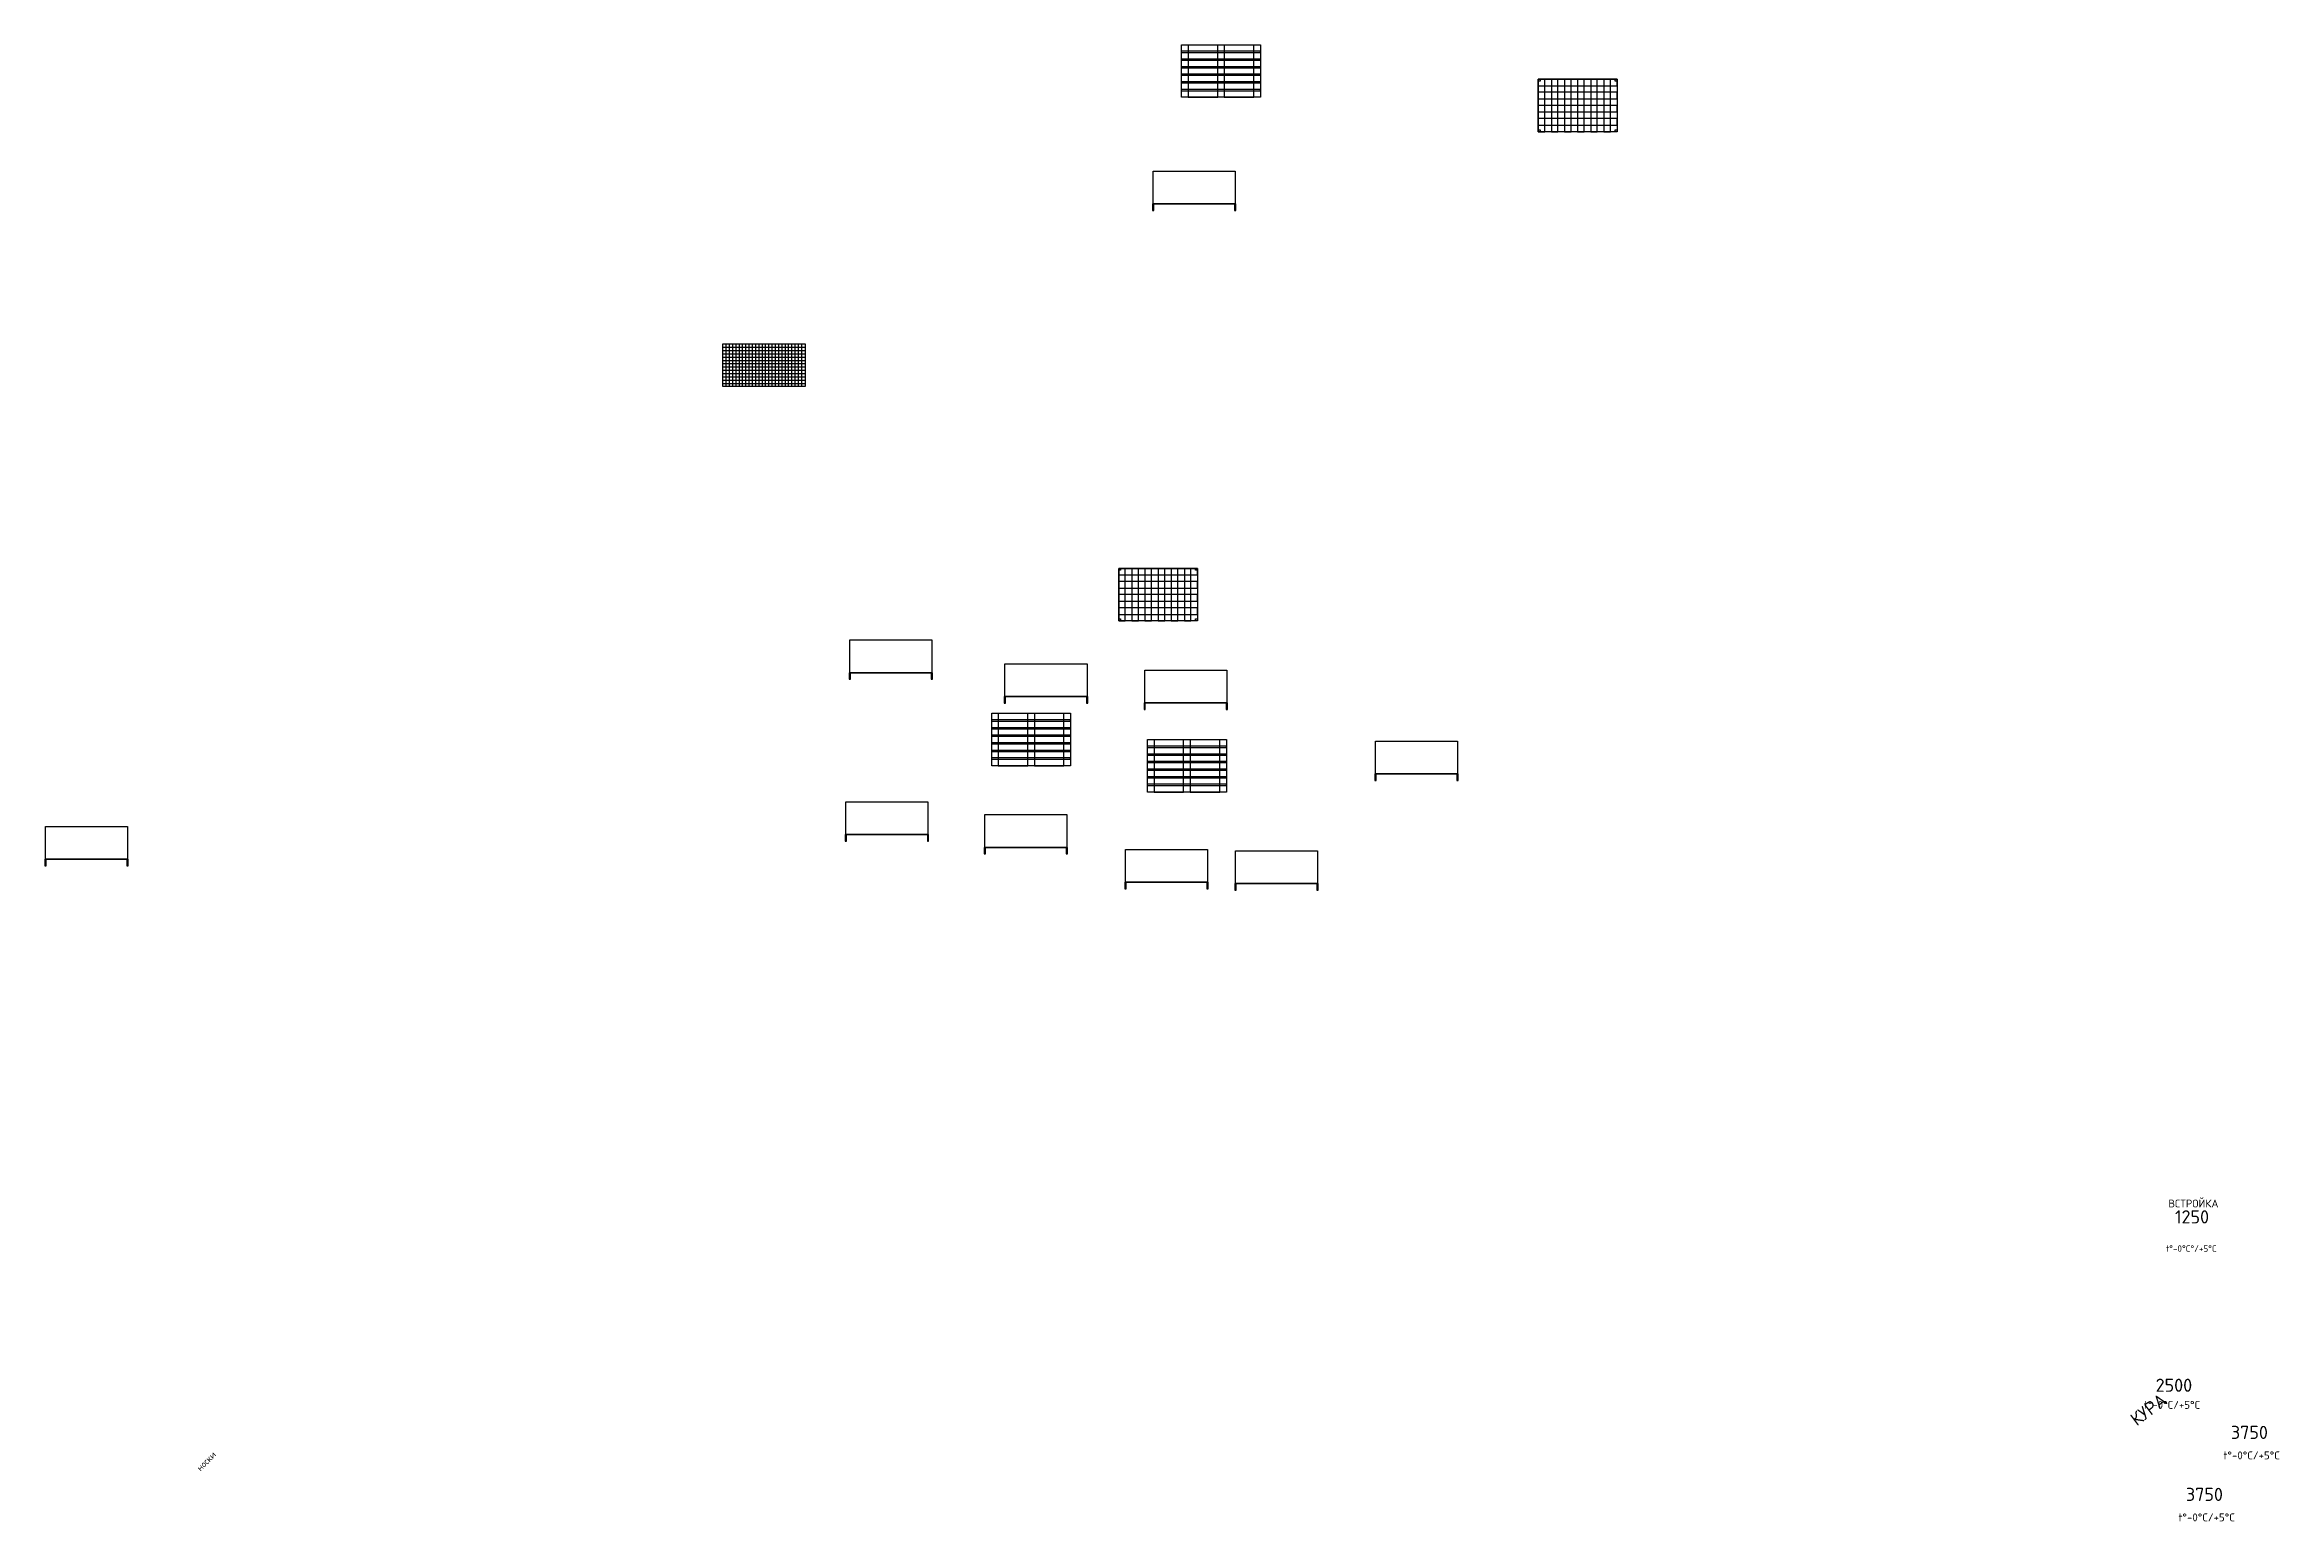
# Model space of a CAD drawing. Extents: x -150237 to 313168, y -187365 to 36962.
# Drawn here: x -32496 to 1518, y -52578 to -30102 of the extents above; entities that cross this region are included whole.
import ezdxf
from ezdxf.enums import TextEntityAlignment as Align

# ---------------------------------------------------------------- set-up
doc = ezdxf.new("R2010")
doc.units = 0
doc.header["$LTSCALE"] = 50
doc.layers.add('оборудованиеOLD', color=90, linetype='CONTINUOUS')
doc.styles.get("Standard").update_dxf_attribs({"font": 'isocpeur.ttf'})

msp = doc.modelspace()

# ---------------------------------------------------------------- texts
at = {"layer": 'оборудованиеOLD', "color": 1}
for s, p in [('1250', (189.4, -48044)), (' 2500', (-150.1, -50606.5)), ('3750', (1062.9, -51324.4)), ('3750', (378, -52268))]:
    msp.add_text(s, height=200, dxfattribs=at).set_placement(p, align=Align.CENTER)
at = {"layer": 'оборудованиеOLD', "color": 1, "width": 0.96875}
msp.add_text('КУРА', height=200, rotation=36.94797, dxfattribs=at).set_placement((-411.8, -50955.2), align=Align.CENTER)
at = {"layer": 'оборудованиеOLD', "color": 1, "attachment_point": 5}
for s, insert, char_height, width in [('ВСТРОЙКА', (210.7, -47740.9), 120, 1221.75), ('t°-0°C°/+5°C', (178.1, -48426.2), 100, 1398.896), ('t°-0°C/+5°C', (-115.7, -50806.2), 120, 1398.896), ('t°-0°C/+5°C', (1097.3, -51574.1), 120, 1398.896), ('t°-0°C/+5°C', (412.4, -52517.7), 120, 1398.896)]:
    msp.add_mtext(s, dxfattribs=dict(at, insert=insert, char_height=char_height, width=width))
at = {"layer": 'оборудованиеOLD', "color": 1, "insert": (-30035.5, -51660.7), "char_height": 100, "width": 745.953, "attachment_point": 5, "rotation": 45.00004}
msp.add_mtext('носки', dxfattribs=at)

# ---------------------------------------------------------------- linework, layer by layer
at = {"layer": 'оборудованиеOLD', "color": 6}
for p, q in [((-22122.2, -35306.4), (-22122.2, -34656.4)), ((-22072.2, -35306.4), (-22072.2, -34656.4)), ((-22022.2, -35306.4), (-22022.2, -34656.4)), ((-21972.2, -35306.4), (-21972.2, -34656.4)), ((-21922.2, -35306.4), (-21922.2, -34656.4)), ((-21872.2, -35306.4), (-21872.2, -34656.4)), ((-21822.2, -35306.4), (-21822.2, -34656.4)), ((-21772.2, -35306.4), (-21772.2, -34656.4)), ((-21722.2, -35306.4), (-21722.2, -34656.4)), ((-21672.2, -35306.4), (-21672.2, -34656.4)), ((-21622.2, -35306.4), (-21622.2, -34656.4)), ((-21572.2, -35306.4), (-21572.2, -34656.4)), ((-21522.2, -35306.4), (-21522.2, -34656.4)), ((-21472.2, -35306.4), (-21472.2, -34656.4)), ((-21422.2, -35306.4), (-21422.2, -34656.4)), ((-21372.2, -35306.4), (-21372.2, -34656.4)), ((-21322.2, -35306.4), (-21322.2, -34656.4)), ((-21272.2, -35306.4), (-21272.2, -34656.4)), ((-21222.2, -35306.4), (-21222.2, -34656.4)), ((-21172.2, -35306.4), (-21172.2, -34656.4)), ((-21122.2, -35306.4), (-21122.2, -34656.4)), ((-21072.2, -35306.4), (-21072.2, -34656.4)), ((-21022.2, -35306.4), (-21022.2, -34656.4)), ((-20972.2, -35306.4), (-20972.2, -34656.4)), ((-22172.2, -34706.4), (-20922.2, -34706.4)), ((-22172.2, -34756.4), (-20922.2, -34756.4)), ((-22172.2, -34806.4), (-20922.2, -34806.4)), ((-22172.2, -34856.4), (-20922.2, -34856.4)), ((-22172.2, -34906.4), (-20922.2, -34906.4)), ((-22172.2, -34956.4), (-20922.2, -34956.4)), ((-22172.2, -35006.4), (-20922.2, -35006.4)), ((-22172.2, -35056.4), (-20922.2, -35056.4)), ((-22172.2, -35106.4), (-20922.2, -35106.4)), ((-22172.2, -35156.4), (-20922.2, -35156.4)), ((-22172.2, -35206.4), (-20922.2, -35206.4)), ((-22172.2, -35256.4), (-20922.2, -35256.4))]:
    msp.add_line(p, q, dxfattribs=at)
at = {"layer": 'оборудованиеOLD', "color": 30}
for points in [[(-15191.2, -30901.6), (-15191.2, -30101.6), (-13991.2, -30101.6), (-13991.2, -30901.6), (-15191.2, -30901.6), (-15191.2, -30801.6), (-13991.2, -30801.6), (-13991.2, -30781.6), (-15191.2, -30781.6), (-15191.2, -30681.6), (-13991.2, -30681.6), (-13991.2, -30666.6), (-15191.2, -30666.6), (-15191.2, -30566.6), (-13991.2, -30566.6), (-13991.2, -30551.6), (-15191.2, -30551.6), (-15191.2, -30451.6), (-13991.2, -30451.6), (-13991.2, -30436.6), (-15191.2, -30436.6), (-15191.2, -30336.6), (-13991.2, -30336.6), (-13991.2, -30321.6), (-15191.2, -30321.6), (-15191.2, -30221.6), (-13991.2, -30221.6), (-13991.2, -30201.6), (-15191.2, -30201.6), (-15191.2, -30101.6), (-15091.2, -30101.6), (-15091.2, -30901.6), (-14641.2, -30901.6), (-14641.2, -30101.6), (-14541.2, -30101.6), (-14541.2, -30901.6), (-14091.2, -30901.6), (-14091.2, -30101.6)], [(-18080.9, -41079.1), (-18080.9, -40279.1), (-16880.9, -40279.1), (-16880.9, -41079.1), (-18080.9, -41079.1), (-18080.9, -40979.1), (-16880.9, -40979.1), (-16880.9, -40959.1), (-18080.9, -40959.1), (-18080.9, -40859.1), (-16880.9, -40859.1), (-16880.9, -40844.1), (-18080.9, -40844.1), (-18080.9, -40744.1), (-16880.9, -40744.1), (-16880.9, -40729.1), (-18080.9, -40729.1), (-18080.9, -40629.1), (-16880.9, -40629.1), (-16880.9, -40614.1), (-18080.9, -40614.1), (-18080.9, -40514.1), (-16880.9, -40514.1), (-16880.9, -40499.1), (-18080.9, -40499.1), (-18080.9, -40399.1), (-16880.9, -40399.1), (-16880.9, -40379.1), (-18080.9, -40379.1), (-18080.9, -40279.1), (-17980.9, -40279.1), (-17980.9, -41079.1), (-17530.9, -41079.1), (-17530.9, -40279.1), (-17430.9, -40279.1), (-17430.9, -41079.1), (-16980.9, -41079.1), (-16980.9, -40279.1)], [(-15709.5, -41479.5), (-15709.5, -40679.5), (-14509.5, -40679.5), (-14509.5, -41479.5), (-15709.5, -41479.5), (-15709.5, -41379.5), (-14509.5, -41379.5), (-14509.5, -41359.5), (-15709.5, -41359.5), (-15709.5, -41259.5), (-14509.5, -41259.5), (-14509.5, -41244.5), (-15709.5, -41244.5), (-15709.5, -41144.5), (-14509.5, -41144.5), (-14509.5, -41129.5), (-15709.5, -41129.5), (-15709.5, -41029.5), (-14509.5, -41029.5), (-14509.5, -41014.5), (-15709.5, -41014.5), (-15709.5, -40914.5), (-14509.5, -40914.5), (-14509.5, -40899.5), (-15709.5, -40899.5), (-15709.5, -40799.5), (-14509.5, -40799.5), (-14509.5, -40779.5), (-15709.5, -40779.5), (-15709.5, -40679.5), (-15609.5, -40679.5), (-15609.5, -41479.5), (-15159.5, -41479.5), (-15159.5, -40679.5), (-15059.5, -40679.5), (-15059.5, -41479.5), (-14609.5, -41479.5), (-14609.5, -40679.5)]]:
    msp.add_lwpolyline(points, dxfattribs=at)
at = {"layer": 'оборудованиеOLD', "color": 252}
for points in [[(-8562.7, -31425.6), (-9762.7, -31425.6), (-9762.7, -31325.6), (-8562.7, -31325.6), (-8562.7, -31225.6), (-9762.7, -31225.6), (-9762.7, -31125.6), (-8562.7, -31125.6), (-8562.7, -31025.6), (-9762.7, -31025.6), (-9762.7, -30925.6), (-8562.7, -30925.6), (-8562.7, -30825.6), (-9762.7, -30825.6), (-9762.7, -30725.6), (-8562.7, -30725.6), (-8562.7, -30625.6), (-9762.7, -30625.6), (-9762.7, -31425.6), (-9662.7, -31425.6), (-9662.7, -30625.6), (-9562.7, -30625.6), (-9562.7, -31425.6), (-9462.7, -31425.6), (-9462.7, -30625.6), (-9362.7, -30625.6), (-9362.7, -31425.6), (-9262.7, -31425.6), (-9262.7, -30625.6), (-9162.7, -30625.6), (-9162.7, -31425.6), (-9062.7, -31425.6), (-9062.7, -30625.6), (-8962.7, -30625.6), (-8962.7, -31425.6), (-8862.7, -31425.6), (-8862.7, -30625.6), (-8762.7, -30625.6), (-8762.7, -31425.6), (-8662.7, -31425.6), (-8662.7, -30625.6), (-8562.7, -30625.6), (-8562.7, -31425.6), (-8592.7, -31425.6), (-8592.7, -31395.6), (-8562.7, -31395.6), (-8562.7, -31425.6), (-9762.7, -31425.6), (-9762.7, -31395.6), (-9732.7, -31395.6), (-9732.7, -31425.6), (-9762.7, -31425.6), (-9762.7, -30625.6), (-9732.7, -30625.6), (-9732.7, -30655.6), (-9762.7, -30655.6), (-9762.7, -30625.6), (-8562.7, -30625.6), (-8562.7, -30655.6), (-8592.7, -30655.6), (-8592.7, -30625.6), (-8562.7, -30625.6), (-8562.7, -31425.6)], [(-14948.2, -38872.4), (-16148.2, -38872.4), (-16148.2, -38772.4), (-14948.2, -38772.4), (-14948.2, -38672.4), (-16148.2, -38672.4), (-16148.2, -38572.4), (-14948.2, -38572.4), (-14948.2, -38472.4), (-16148.2, -38472.4), (-16148.2, -38372.4), (-14948.2, -38372.4), (-14948.2, -38272.4), (-16148.2, -38272.4), (-16148.2, -38172.4), (-14948.2, -38172.4), (-14948.2, -38072.4), (-16148.2, -38072.4), (-16148.2, -38872.4), (-16048.2, -38872.4), (-16048.2, -38072.4), (-15948.2, -38072.4), (-15948.2, -38872.4), (-15848.2, -38872.4), (-15848.2, -38072.4), (-15748.2, -38072.4), (-15748.2, -38872.4), (-15648.2, -38872.4), (-15648.2, -38072.4), (-15548.2, -38072.4), (-15548.2, -38872.4), (-15448.2, -38872.4), (-15448.2, -38072.4), (-15348.2, -38072.4), (-15348.2, -38872.4), (-15248.2, -38872.4), (-15248.2, -38072.4), (-15148.2, -38072.4), (-15148.2, -38872.4), (-15048.2, -38872.4), (-15048.2, -38072.4), (-14948.2, -38072.4), (-14948.2, -38872.4), (-14978.2, -38872.4), (-14978.2, -38842.4), (-14948.2, -38842.4), (-14948.2, -38872.4), (-16148.2, -38872.4), (-16148.2, -38842.4), (-16118.2, -38842.4), (-16118.2, -38872.4), (-16148.2, -38872.4), (-16148.2, -38072.4), (-16118.2, -38072.4), (-16118.2, -38102.4), (-16148.2, -38102.4), (-16148.2, -38072.4), (-14948.2, -38072.4), (-14948.2, -38102.4), (-14978.2, -38102.4), (-14978.2, -38072.4), (-14948.2, -38072.4), (-14948.2, -38872.4)]]:
    msp.add_lwpolyline(points, dxfattribs=at)
at = {"layer": 'оборудованиеOLD', "color": 3}
for points in [[(-15625.1, -32524.9), (-15625.1, -32024.9), (-14375.1, -32024.9), (-14375.1, -32524.9), (-15625.1, -32524.9), (-15635.1, -32524.9), (-15635.1, -32624.9), (-15615.1, -32624.9), (-15615.1, -32524.9), (-14385.1, -32524.9), (-14385.1, -32624.9), (-14365.1, -32624.9), (-14365.1, -32524.9), (-14375.1, -32524.9)], [(-20241.7, -39661.2), (-20241.7, -39161.2), (-18991.7, -39161.2), (-18991.7, -39661.2), (-20241.7, -39661.2), (-20251.7, -39661.2), (-20251.7, -39761.2), (-20231.7, -39761.2), (-20231.7, -39661.2), (-19001.7, -39661.2), (-19001.7, -39761.2), (-18981.7, -39761.2), (-18981.7, -39661.2), (-18991.7, -39661.2)], [(-17879.8, -40023.6), (-17879.8, -39523.6), (-16629.8, -39523.6), (-16629.8, -40023.6), (-17879.8, -40023.6), (-17889.8, -40023.6), (-17889.8, -40123.6), (-17869.8, -40123.6), (-17869.8, -40023.6), (-16639.8, -40023.6), (-16639.8, -40123.6), (-16619.8, -40123.6), (-16619.8, -40023.6), (-16629.8, -40023.6)], [(-15752.8, -40120.2), (-15752.8, -39620.2), (-14502.8, -39620.2), (-14502.8, -40120.2), (-15752.8, -40120.2), (-15762.8, -40120.2), (-15762.8, -40220.2), (-15742.8, -40220.2), (-15742.8, -40120.2), (-14512.8, -40120.2), (-14512.8, -40220.2), (-14492.8, -40220.2), (-14492.8, -40120.2), (-14502.8, -40120.2)], [(-12240.1, -41202.2), (-12240.1, -40702.2), (-10990.1, -40702.2), (-10990.1, -41202.2), (-12240.1, -41202.2), (-12250.1, -41202.2), (-12250.1, -41302.2), (-12230.1, -41302.2), (-12230.1, -41202.2), (-11000.1, -41202.2), (-11000.1, -41302.2), (-10980.1, -41302.2), (-10980.1, -41202.2), (-10990.1, -41202.2)], [(-20300.9, -42124.6), (-20300.9, -41624.6), (-19050.9, -41624.6), (-19050.9, -42124.6), (-20300.9, -42124.6), (-20310.9, -42124.6), (-20310.9, -42224.6), (-20290.9, -42224.6), (-20290.9, -42124.6), (-19060.9, -42124.6), (-19060.9, -42224.6), (-19040.9, -42224.6), (-19040.9, -42124.6), (-19050.9, -42124.6)], [(-18185.3, -42319.3), (-18185.3, -41819.3), (-16935.3, -41819.3), (-16935.3, -42319.3), (-18185.3, -42319.3), (-18195.3, -42319.3), (-18195.3, -42419.3), (-18175.3, -42419.3), (-18175.3, -42319.3), (-16945.3, -42319.3), (-16945.3, -42419.3), (-16925.3, -42419.3), (-16925.3, -42319.3), (-16935.3, -42319.3)], [(-32486.1, -42500.6), (-32486.1, -42000.6), (-31236.1, -42000.6), (-31236.1, -42500.6), (-32486.1, -42500.6), (-32496.1, -42500.6), (-32496.1, -42600.6), (-32476.1, -42600.6), (-32476.1, -42500.6), (-31246.1, -42500.6), (-31246.1, -42600.6), (-31226.1, -42600.6), (-31226.1, -42500.6), (-31236.1, -42500.6)], [(-16046.7, -42850.5), (-16046.7, -42350.5), (-14796.7, -42350.5), (-14796.7, -42850.5), (-16046.7, -42850.5), (-16056.7, -42850.5), (-16056.7, -42950.5), (-16036.7, -42950.5), (-16036.7, -42850.5), (-14806.7, -42850.5), (-14806.7, -42950.5), (-14786.7, -42950.5), (-14786.7, -42850.5), (-14796.7, -42850.5)], [(-14371.2, -42870.4), (-14371.2, -42370.4), (-13121.2, -42370.4), (-13121.2, -42870.4), (-14371.2, -42870.4), (-14381.2, -42870.4), (-14381.2, -42970.4), (-14361.2, -42970.4), (-14361.2, -42870.4), (-13131.2, -42870.4), (-13131.2, -42970.4), (-13111.2, -42970.4), (-13111.2, -42870.4), (-13121.2, -42870.4)]]:
    msp.add_lwpolyline(points, dxfattribs=at)
at = {"layer": 'оборудованиеOLD', "color": 6}
msp.add_lwpolyline([(-20922.2, -35306.4), (-22172.2, -35306.4), (-22172.2, -34656.4), (-20922.2, -34656.4)], close=True, dxfattribs=at)

msp.set_redraw_order([(e.dxf.handle, doc.entitydb.next_handle()) for e in msp.query("TEXT MTEXT ATTDEF DIMENSION ARC_DIMENSION")])  # texts and dimensions are drawn at this point

doc.saveas('drawing.dxf')
